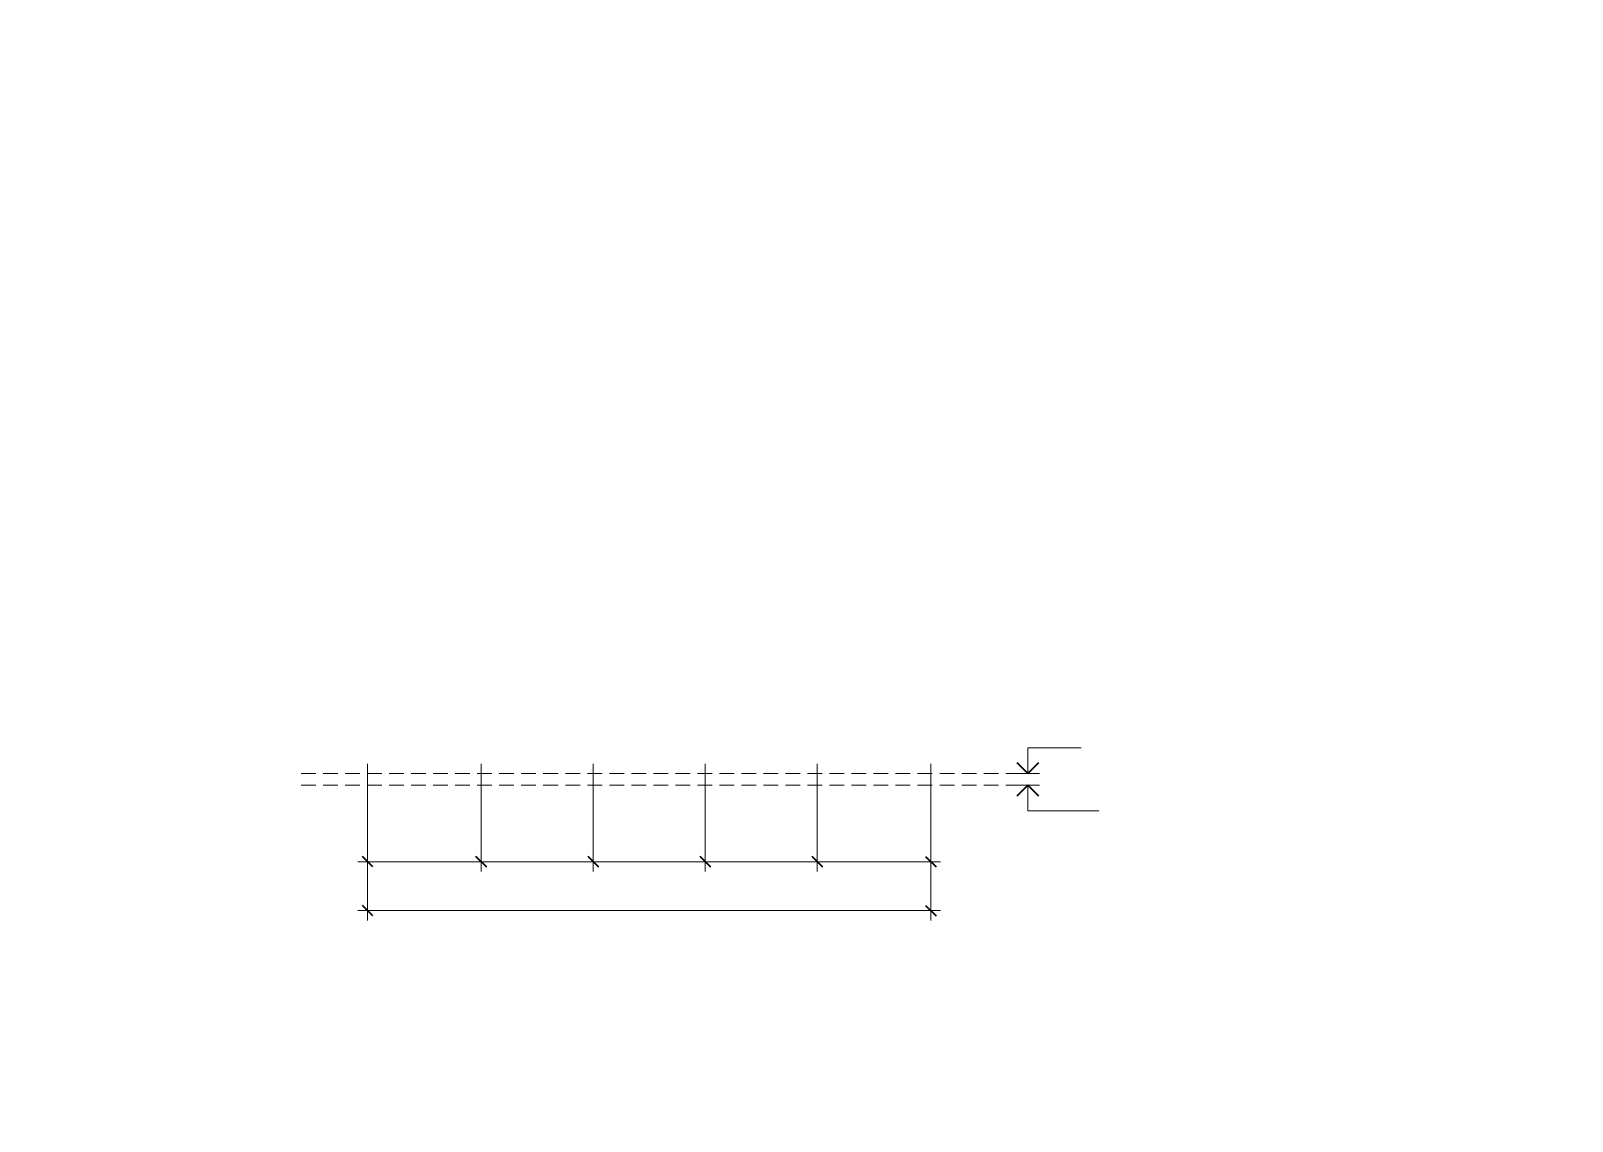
# Model space of a CAD drawing. Header units: millimetres. Extents: x 0 to 7980, y 0 to 297.
# Drawn here: x 4200 to 4620, y 0 to 297 of the extents above; entities that cross this region are included whole.
import ezdxf

# ---------------------------------------------------------------- set-up
doc = ezdxf.new("R2010")
doc.units = ezdxf.units.MM
for name, pattern in [('K5LT_BASIC', [0]), ('K5LT_DASHED', [6, 4, -2]), ('K5LT_THIN', [0])]:
    doc.linetypes.add(name, pattern=pattern)
doc.layers.add('Системный слой', color=7, linetype='Continuous')
doc.styles.add('KTEXTSTYLE', font='GOST_AU.SHX', dxfattribs={"width": 0.96, "height": 5})

# ---------------------------------------------------------------- blocks, each defined once
blk = doc.blocks.new('U143')
at = {"layer": 'Системный слой', "color": 7, "linetype": 'K5LT_THIN', "lineweight": 18}
for p, q in [((4471.66, 94.72), (4471.66, 101.72)), ((4471.66, 101.72), (4486.2, 101.72)), ((4466.07, 94.72), (4473.66, 94.72))]:
    blk.add_line(p, q, dxfattribs=at)
at = {"layer": 'Системный слой', "color": 5, "linetype": 'K5LT_BASIC', "lineweight": 40}
for p, q in [((4468.66, 97.72), (4471.66, 94.72)), ((4471.66, 94.72), (4474.66, 97.72))]:
    blk.add_line(p, q, dxfattribs=at)
blk = doc.blocks.new('U144')
at = {"layer": 'Системный слой', "color": 7, "linetype": 'K5LT_THIN', "lineweight": 18}
for p, q in [((4466.4, 91.52), (4473.66, 91.52)), ((4471.66, 91.52), (4471.66, 84.52)), ((4471.66, 84.52), (4491.05, 84.52))]:
    blk.add_line(p, q, dxfattribs=at)
at = {"layer": 'Системный слой', "color": 5, "linetype": 'K5LT_BASIC', "lineweight": 40}
for p, q in [((4471.66, 91.52), (4468.66, 88.52)), ((4474.66, 88.52), (4471.66, 91.52))]:
    blk.add_line(p, q, dxfattribs=at)
blk = doc.blocks.new('U142')
at = {"layer": 'Системный слой', "color": 7, "linetype": 'K5LT_DASHED', "lineweight": 18}
for p, q in [((4273.65, 94.72), (4474.82, 94.72)), ((4273.65, 91.52), (4474.82, 91.52))]:
    blk.add_line(p, q, dxfattribs=at)
at = {"layer": 'Системный слой'}
for name in ['U143', 'U144']:
    blk.add_blockref(name, (0, 0), dxfattribs=at)

msp = doc.modelspace()

# ---------------------------------------------------------------- linework, layer by layer
at = {"layer": 'Системный слой', "color": 7, "linetype": 'K5LT_THIN', "lineweight": 18}
for p, q in [((4291.77956, 97.34377), (4291.77956, 68.01044)), ((4291.77956, 97.34377), (4291.77956, 54.67711)), ((4322.7129, 97.34377), (4322.7129, 68.01044)), ((4322.7129, 97.34377), (4322.7129, 68.01044)), ((4353.24623, 97.34377), (4353.24623, 68.01044)), ((4353.24623, 97.34377), (4353.24623, 68.01044)), ((4383.77956, 97.34377), (4383.77956, 68.01044)), ((4383.77956, 97.34377), (4383.77956, 68.01044)), ((4414.3129, 97.34377), (4414.3129, 68.01044)), ((4414.3129, 97.34377), (4414.3129, 68.01044)), ((4445.24623, 97.34377), (4445.24623, 68.01044)), ((4445.24623, 97.34377), (4445.24623, 54.67711)), ((4291.77956, 70.67711), (4289.1129, 70.67711)), ((4291.77956, 70.67711), (4322.7129, 70.67711)), ((4322.7129, 70.67711), (4320.04623, 70.67711)), ((4322.7129, 70.67711), (4325.37956, 70.67711)), ((4322.7129, 70.67711), (4353.24623, 70.67711)), ((4353.24623, 70.67711), (4350.57956, 70.67711)), ((4353.24623, 70.67711), (4355.9129, 70.67711)), ((4353.24623, 70.67711), (4383.77956, 70.67711)), ((4383.77956, 70.67711), (4381.1129, 70.67711)), ((4383.77956, 70.67711), (4386.44623, 70.67711)), ((4383.77956, 70.67711), (4414.3129, 70.67711)), ((4414.3129, 70.67711), (4411.64623, 70.67711)), ((4414.3129, 70.67711), (4416.97956, 70.67711)), ((4414.3129, 70.67711), (4445.24623, 70.67711)), ((4445.24623, 70.67711), (4447.9129, 70.67711)), ((4291.77956, 57.34377), (4289.1129, 57.34377)), ((4291.77956, 57.34377), (4445.24623, 57.34377)), ((4445.24623, 57.34377), (4447.9129, 57.34377))]:
    msp.add_line(p, q, dxfattribs=at)
at = {"layer": 'Системный слой', "color": 5, "linetype": 'K5LT_BASIC', "lineweight": 40}
for p, q in [((4293.19356, 69.26311), (4290.36556, 72.09111)), ((4321.2989, 72.09111), (4324.1269, 69.26311)), ((4324.1269, 69.26311), (4321.2989, 72.09111)), ((4351.83223, 72.09111), (4354.66023, 69.26311)), ((4354.66023, 69.26311), (4351.83223, 72.09111)), ((4382.36556, 72.09111), (4385.19356, 69.26311)), ((4385.19356, 69.26311), (4382.36556, 72.09111)), ((4412.8989, 72.09111), (4415.7269, 69.26311)), ((4415.7269, 69.26311), (4412.8989, 72.09111)), ((4443.83223, 72.09111), (4446.66023, 69.26311)), ((4293.19356, 55.92977), (4290.36556, 58.75777)), ((4443.83223, 58.75777), (4446.66023, 55.92977))]:
    msp.add_line(p, q, dxfattribs=at)

# ---------------------------------------------------------------- block references
at = {"layer": 'Системный слой'}
msp.add_blockref('U142', (0, 0), dxfattribs=at)

doc.saveas('drawing.dxf')
